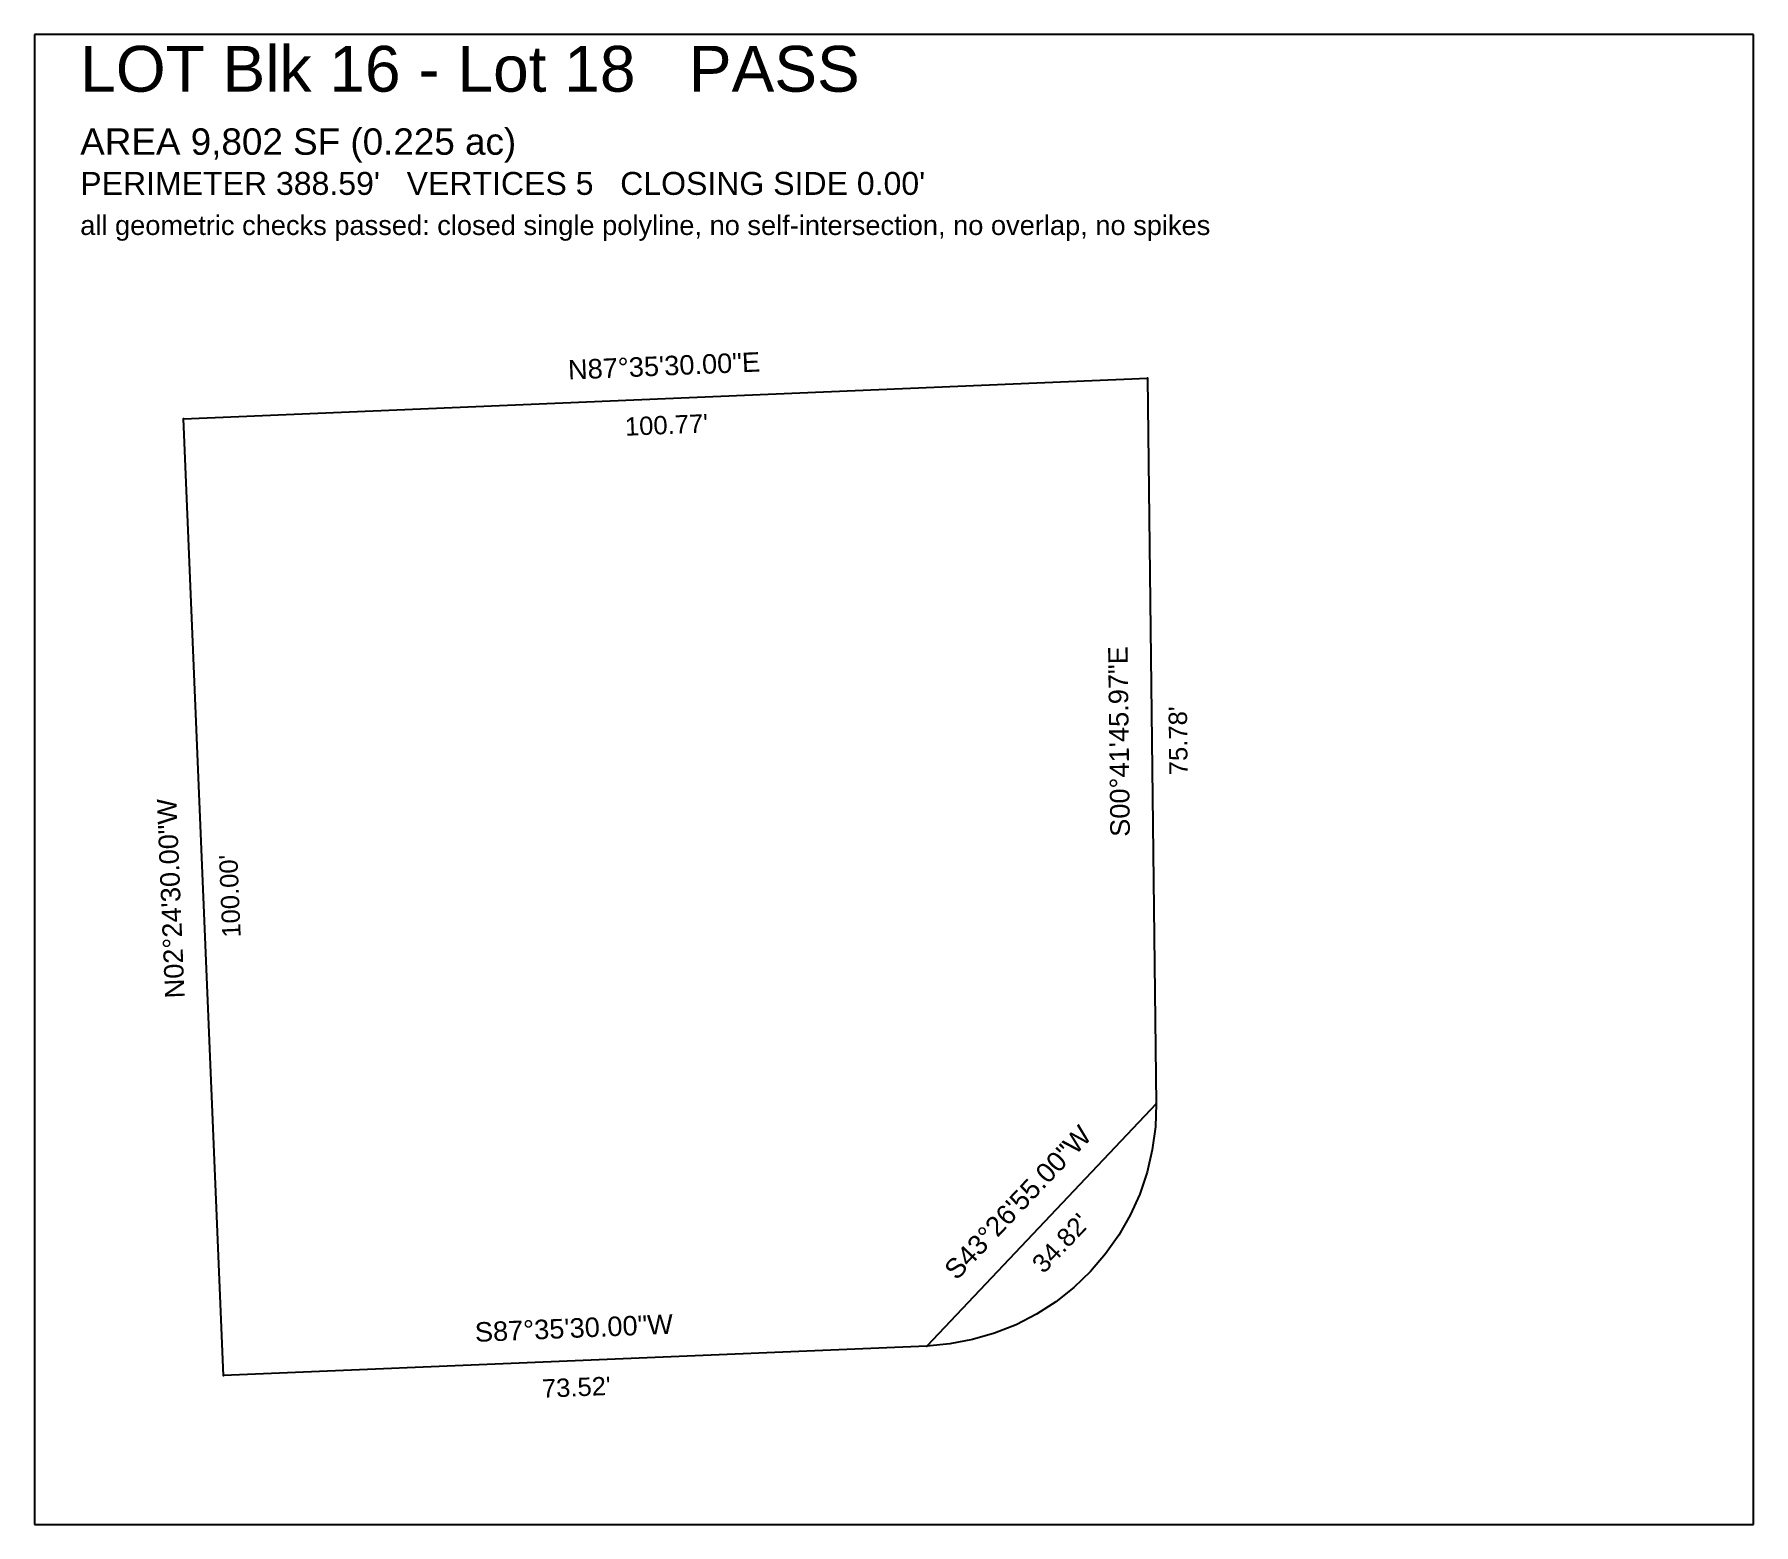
# Model space of a CAD drawing. Extents: x 0 to 1320, y -2400 to 260.
# Drawn here: x 0 to 300, y -2400 to -2140 of the extents above; entities that cross this region are included whole.
import ezdxf
from ezdxf.enums import TextEntityAlignment as Align

# ---------------------------------------------------------------- set-up
doc = ezdxf.new("R2010")
doc.units = 0
for name, pattern in [('ROT_2.41', [0]), ('ROT_46.55', [0]), ('ROT_90.70', [0]), ('ROT_92.41', [0])]:
    doc.linetypes.add(name, pattern=pattern)
for name, color, linetype in [('LOT_POLYLINE', 4, 'CONTINUOUS'), ('SHEET_FRAME', 2, 'CONTINUOUS'), ('SHEET_LABELS', 7, 'CONTINUOUS')]:
    doc.layers.add(name, color=color, linetype=linetype)
doc.styles.get("Standard").update_dxf_attribs({"font": 'Arial'})

msp = doc.modelspace()

# ---------------------------------------------------------------- texts
at = {"layer": 'SHEET_LABELS'}
for s, height, p in [('LOT Blk 16 - Lot 18   PASS', 8, (8, -2150)), ('AREA 9,802 SF (0.225 ac)', 4.6, (8, -2161)), ("PERIMETER 388.59'   VERTICES 5   CLOSING SIDE 0.00'", 4, (8, -2168)), ('all geometric checks passed: closed single polyline, no self-intersection, no overlap, no spikes', 3.4, (8, -2175))]:
    msp.add_text(s, height=height, dxfattribs=at).set_placement(p)
at = {"layer": 'SHEET_LABELS', "linetype": 'ROT_2.41'}
for s, p in [('N87%%d35\'30.00"E', (109.9793, -2200.54)), ('S87%%d35\'30.00"W', (94.2537, -2368.422))]:
    msp.add_text(s, height=3.4, rotation=2.41, dxfattribs=at).set_placement(p, align=Align.BOTTOM_CENTER)
for s, p in [("100.77'", (110.2314, -2206.5347)), ("73.52'", (94.5058, -2374.4167))]:
    msp.add_text(s, height=3.2, rotation=2.41, dxfattribs=at).set_placement(p, align=Align.TOP_CENTER)
at = {"layer": 'SHEET_LABELS', "linetype": 'ROT_90.70'}
msp.add_text('S00%%d41\'45.97"E', height=3.4, rotation=90.7, dxfattribs=at).set_placement((191.98, -2263.337), align=Align.BOTTOM_CENTER)
msp.add_text("75.78'", height=3.2, rotation=90.7, dxfattribs=at).set_placement((197.9796, -2263.2641), align=Align.TOP_CENTER)
at = {"layer": 'SHEET_LABELS', "linetype": 'ROT_92.41'}
msp.add_text('N02%%d24\'30.00"W', height=3.4, rotation=92.41, dxfattribs=at).set_placement((26.5129, -2290.6634), align=Align.BOTTOM_CENTER)
msp.add_text("100.00'", height=3.2, rotation=92.41, dxfattribs=at).set_placement((32.5076, -2290.4112), align=Align.TOP_CENTER)
at = {"layer": 'SHEET_LABELS', "linetype": 'ROT_46.55'}
msp.add_text('S43%%d26\'55.00"W', height=3.4, rotation=46.55, dxfattribs=at).set_placement((173.5659, -2345.6568), align=Align.BOTTOM_CENTER)
msp.add_text("34.82'", height=3.2, rotation=46.55, dxfattribs=at).set_placement((177.9218, -2349.783), align=Align.TOP_CENTER)

# ---------------------------------------------------------------- linework, layer by layer
at = {"layer": 'LOT_POLYLINE'}
msp.add_lwpolyline([(26, -2207.0746), (194.2107, -2200), (195.7489, -2326.6011), (155.7389, -2368.8387), (33.0206, -2374)], close=True, dxfattribs=at)
msp.add_lwpolyline([(195.7489, -2326.6011), (195.604, -2330.6195), (195.0735, -2334.6052), (194.1621, -2338.5215), (192.8784, -2342.3321), (191.2342, -2346.0015), (189.2448, -2349.4958), (186.9286, -2352.7826), (184.3071, -2355.8315), (181.4046, -2358.6142), (178.2479, -2361.1049), (174.8664, -2363.2805), (171.2914, -2365.1209), (167.5559, -2366.609), (163.6947, -2367.731), (159.7435, -2368.4766), (155.7389, -2368.8387)], dxfattribs=at)
at = {"layer": 'SHEET_FRAME'}
for p, q in [((300, -2140), (0, -2140)), ((0, -2140), (0, -2400)), ((300, -2400), (300, -2140)), ((0, -2400), (300, -2400))]:
    msp.add_line(p, q, dxfattribs=at)
at = {"layer": 'SHEET_LABELS'}
for p in [(194.2107, -2200), (26, -2207.0746), (195.7489, -2326.6011), (155.7389, -2368.8387), (33.0206, -2374)]:
    msp.add_point(p, dxfattribs=at)

msp.set_redraw_order([(e.dxf.handle, doc.entitydb.next_handle()) for e in msp.query("TEXT MTEXT ATTDEF DIMENSION ARC_DIMENSION")])  # texts and dimensions are drawn at this point

doc.saveas('drawing.dxf')
